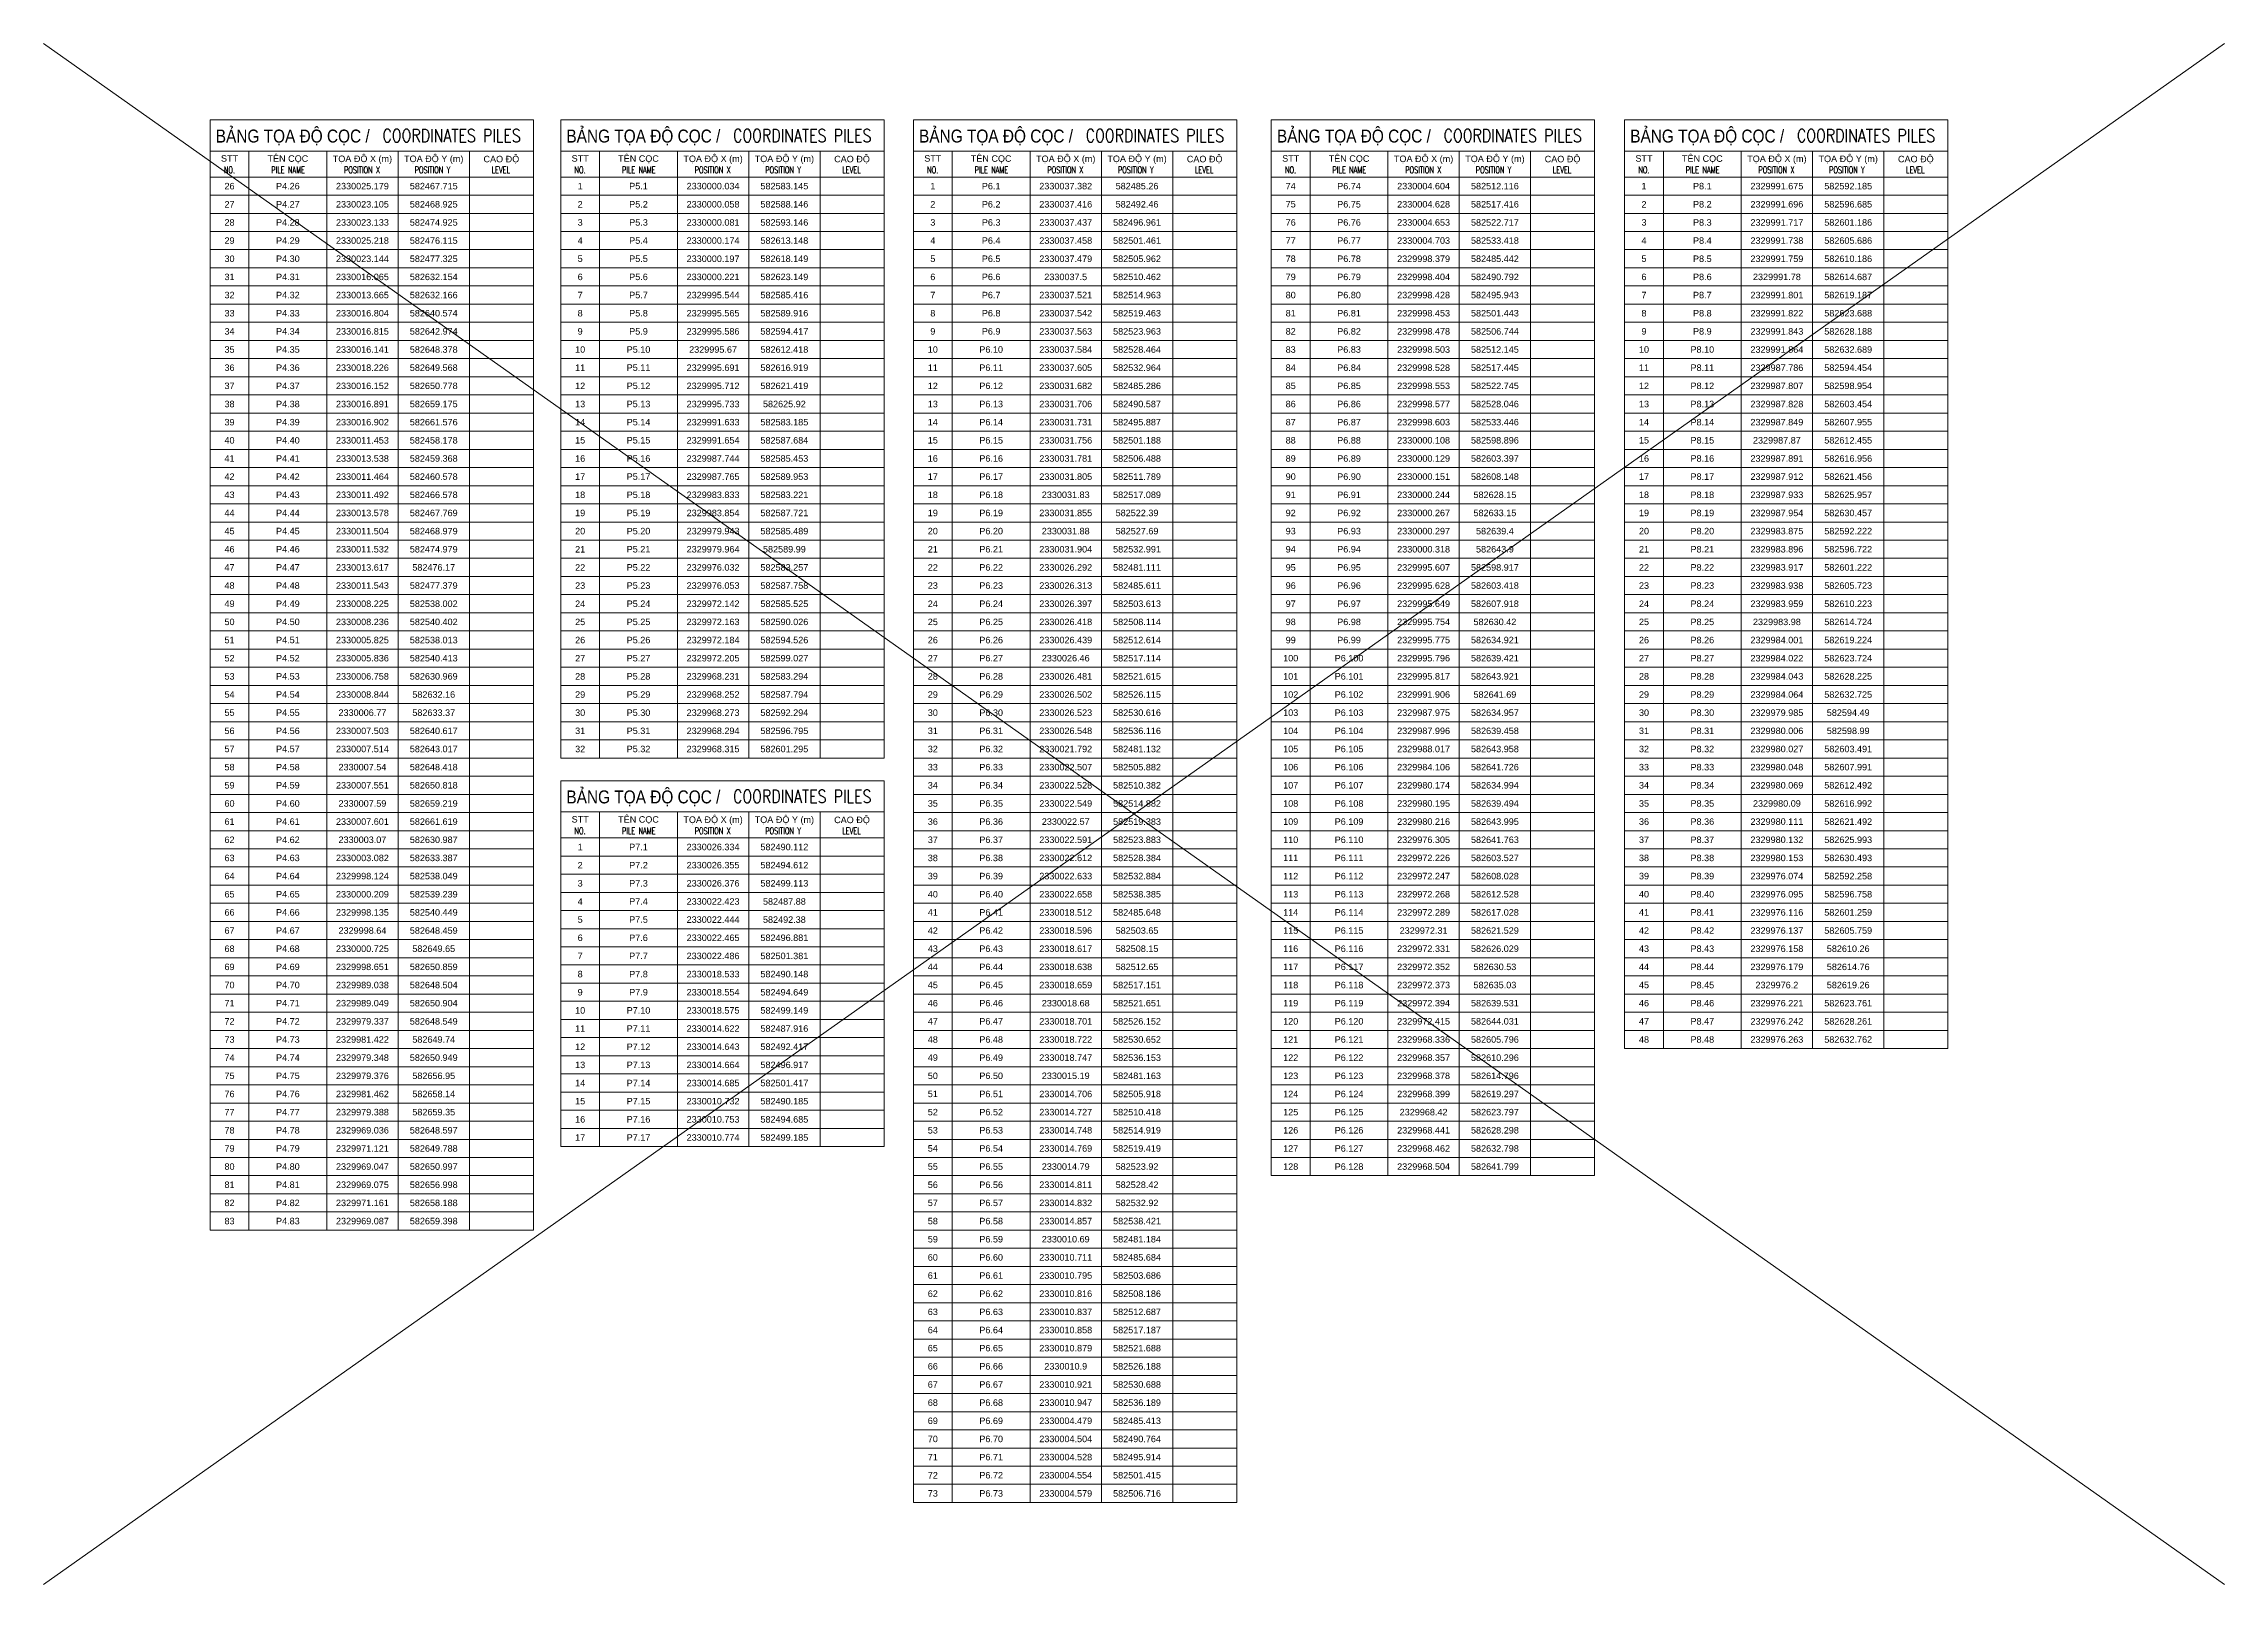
# Model space of a CAD drawing. Header units: millimetres. Extents: x -270655 to 676466, y -1281 to 105022.
# Drawn here: x 400622 to 484722, y 45622 to 105022 of the extents above; entities that cross this region are included whole.
import ezdxf
from ezdxf.enums import TextEntityAlignment as Align

# ---------------------------------------------------------------- set-up
doc = ezdxf.new("R2010")
doc.units = ezdxf.units.MM
doc.layers.get('Defpoints').update_dxf_attribs({"color": 151, "lineweight": 9})
for name, color, linetype, lineweight in [('DTC-KY HIEU', 3, 'Continuous', 20), ('DTC-TEXT2.5', 1, 'Continuous', 20), ('DTC-TEXT5.0', 1, 'Continuous', 20), ('Text E', 8, 'Continuous', 13)]:
    doc.layers.add(name, color=color, linetype=linetype, lineweight=lineweight)
doc.layers.add('IDEA_Text', color=8, linetype='Continuous')
doc.styles.add('arial-3', font='romans.shx', dxfattribs={"width": 0.7})
doc.styles.add('DTC-250', font='arial.ttf', dxfattribs={"width": 0.8})
doc.styles.add('DTC-500', font='arial.ttf', dxfattribs={"width": 0.8})

msp = doc.modelspace()

# ---------------------------------------------------------------- texts
at = {"layer": 'DTC-TEXT2.5', "style": 'DTC-250'}
for s, p in [('STT', (407791.6, 100596.5)), ('TÊN CỌC', (410041.6, 100596.5)), ('TỌA ĐỘ X (m)', (412916.6, 100578.7)), ('TỌA ĐỘ Y (m)', (415666.6, 100578.7)), ('CAO ĐỘ', (418275.4, 100578.7)), ('STT', (421313.9, 100596.5)), ('TÊN CỌC', (423563.9, 100596.5)), ('TỌA ĐỘ X (m)', (426438.9, 100578.7)), ('TỌA ĐỘ Y (m)', (429188.9, 100578.7)), ('CAO ĐỘ', (431797.7, 100578.7)), ('STT', (434913.8, 100596.5)), ('TÊN CỌC', (437163.8, 100596.5)), ('TỌA ĐỘ X (m)', (440038.8, 100578.7)), ('TỌA ĐỘ Y (m)', (442788.8, 100578.7)), ('CAO ĐỘ', (445397.6, 100578.7)), ('STT', (448715.2, 100596.5)), ('TÊN CỌC', (450965.2, 100596.5)), ('TỌA ĐỘ X (m)', (453840.2, 100578.7)), ('TỌA ĐỘ Y (m)', (456590.2, 100578.7)), ('CAO ĐỘ', (459199, 100578.7)), ('STT', (462339.5, 100596.5)), ('TÊN CỌC', (464589.5, 100596.5)), ('TỌA ĐỘ X (m)', (467464.5, 100578.7)), ('TỌA ĐỘ Y (m)', (470214.5, 100578.7)), ('CAO ĐỘ', (472823.4, 100578.7)), ('26', (407791.6, 99528.7)), ('P4.26', (410041.6, 99528.7)), ('2330025.179', (412916.6, 99528.7)), ('582467.715', (415666.6, 99528.7)), ('1', (421313.9, 99528.7)), ('P5.1', (423563.9, 99528.7)), ('2330000.034', (426438.9, 99528.7)), ('582583.145', (429188.9, 99528.7)), ('1', (434913.8, 99528.7)), ('P6.1', (437163.8, 99528.7)), ('2330037.382', (440038.8, 99528.7)), ('582485.26', (442788.8, 99528.7)), ('74', (448715.2, 99528.7)), ('P6.74', (450965.2, 99528.7)), ('2330004.604', (453840.2, 99528.7)), ('582512.116', (456590.2, 99528.7)), ('1', (462339.5, 99528.7)), ('P8.1', (464589.5, 99528.7)), ('2329991.675', (467464.5, 99528.7)), ('582592.185', (470214.5, 99528.7)), ('27', (407791.6, 98828.7)), ('P4.27', (410041.6, 98828.7)), ('2330023.105', (412916.6, 98828.7)), ('582468.925', (415666.6, 98828.7)), ('2', (421313.9, 98828.7)), ('P5.2', (423563.9, 98828.7)), ('2330000.058', (426438.9, 98828.7)), ('582588.146', (429188.9, 98828.7)), ('2', (434913.8, 98828.7)), ('P6.2', (437163.8, 98828.7)), ('2330037.416', (440038.8, 98828.7)), ('582492.46', (442788.8, 98828.7)), ('75', (448715.2, 98828.7)), ('P6.75', (450965.2, 98828.7)), ('2330004.628', (453840.2, 98828.7)), ('582517.416', (456590.2, 98828.7)), ('2', (462339.5, 98828.7)), ('P8.2', (464589.5, 98828.7)), ('2329991.696', (467464.5, 98828.7)), ('582596.685', (470214.5, 98828.7)), ('28', (407791.6, 98128.7)), ('29', (407791.6, 97428.7)), ('P4.28', (410041.6, 98128.7)), ('P4.29', (410041.6, 97428.7)), ('2330023.133', (412916.6, 98128.7)), ('2330025.218', (412916.6, 97428.7)), ('582474.925', (415666.6, 98128.7)), ('582476.115', (415666.6, 97428.7)), ('3', (421313.9, 98128.7)), ('P5.3', (423563.9, 98128.7)), ('2330000.081', (426438.9, 98128.7)), ('2330000.174', (426438.9, 97428.7)), ('582593.146', (429188.9, 98128.7)), ('582613.148', (429188.9, 97428.7)), ('3', (434913.8, 98128.7)), ('P6.3', (437163.8, 98128.7)), ('P6.4', (437163.8, 97428.7)), ('2330037.437', (440038.8, 98128.7)), ('2330037.458', (440038.8, 97428.7)), ('582496.961', (442788.8, 98128.7)), ('582501.461', (442788.8, 97428.7)), ('76', (448715.2, 98128.7)), ('P6.76', (450965.2, 98128.7)), ('P6.77', (450965.2, 97428.7)), ('2330004.653', (453840.2, 98128.7)), ('2330004.703', (453840.2, 97428.7)), ('582522.717', (456590.2, 98128.7)), ('582533.418', (456590.2, 97428.7)), ('3', (462339.5, 98128.7)), ('P8.3', (464589.5, 98128.7)), ('P8.4', (464589.5, 97428.7)), ('2329991.717', (467464.5, 98128.7)), ('2329991.738', (467464.5, 97428.7)), ('582601.186', (470214.5, 98128.7)), ('582605.686', (470214.5, 97428.7)), ('30', (407791.6, 96728.7)), ('P4.30', (410041.6, 96728.7)), ('2330023.144', (412916.6, 96728.7)), ('582477.325', (415666.6, 96728.7)), ('4', (421313.9, 97428.7)), ('5', (421313.9, 96728.7)), ('P5.4', (423563.9, 97428.7)), ('P5.5', (423563.9, 96728.7)), ('2330000.197', (426438.9, 96728.7)), ('582618.149', (429188.9, 96728.7)), ('4', (434913.8, 97428.7)), ('5', (434913.8, 96728.7)), ('P6.5', (437163.8, 96728.7)), ('2330037.479', (440038.8, 96728.7)), ('582505.962', (442788.8, 96728.7)), ('77', (448715.2, 97428.7)), ('78', (448715.2, 96728.7)), ('P6.78', (450965.2, 96728.7)), ('2329998.379', (453840.2, 96728.7)), ('582485.442', (456590.2, 96728.7)), ('4', (462339.5, 97428.7)), ('5', (462339.5, 96728.7)), ('P8.5', (464589.5, 96728.7)), ('2329991.759', (467464.5, 96728.7)), ('582610.186', (470214.5, 96728.7)), ('31', (407791.6, 96028.7)), ('P4.31', (410041.6, 96028.7)), ('2330016.065', (412916.6, 96028.7)), ('582632.154', (415666.6, 96028.7)), ('6', (421313.9, 96028.7)), ('P5.6', (423563.9, 96028.7)), ('2330000.221', (426438.9, 96028.7)), ('582623.149', (429188.9, 96028.7)), ('6', (434913.8, 96028.7)), ('P6.6', (437163.8, 96028.7)), ('2330037.5', (440038.8, 96028.7)), ('582510.462', (442788.8, 96028.7)), ('79', (448715.2, 96028.7)), ('P6.79', (450965.2, 96028.7)), ('2329998.404', (453840.2, 96028.7)), ('582490.792', (456590.2, 96028.7)), ('6', (462339.5, 96028.7)), ('P8.6', (464589.5, 96028.7)), ('2329991.78', (467464.5, 96028.7)), ('582614.687', (470214.5, 96028.7)), ('32', (407791.6, 95328.7)), ('P4.32', (410041.6, 95328.7)), ('2330013.665', (412916.6, 95328.7)), ('582632.166', (415666.6, 95328.7)), ('7', (421313.9, 95328.7)), ('P5.7', (423563.9, 95328.7)), ('2329995.544', (426438.9, 95328.7)), ('582585.416', (429188.9, 95328.7)), ('7', (434913.8, 95328.7)), ('P6.7', (437163.8, 95328.7)), ('2330037.521', (440038.8, 95328.7)), ('582514.963', (442788.8, 95328.7)), ('80', (448715.2, 95328.7)), ('P6.80', (450965.2, 95328.7)), ('2329998.428', (453840.2, 95328.7)), ('582495.943', (456590.2, 95328.7)), ('7', (462339.5, 95328.7)), ('P8.7', (464589.5, 95328.7)), ('2329991.801', (467464.5, 95328.7)), ('582619.187', (470214.5, 95328.7)), ('33', (407791.6, 94628.7)), ('P4.33', (410041.6, 94628.7)), ('2330016.804', (412916.6, 94628.7)), ('582640.574', (415666.6, 94628.7)), ('8', (421313.9, 94628.7)), ('P5.8', (423563.9, 94628.7)), ('2329995.565', (426438.9, 94628.7)), ('582589.916', (429188.9, 94628.7)), ('8', (434913.8, 94628.7)), ('P6.8', (437163.8, 94628.7)), ('2330037.542', (440038.8, 94628.7)), ('582519.463', (442788.8, 94628.7)), ('81', (448715.2, 94628.7)), ('P6.81', (450965.2, 94628.7)), ('2329998.453', (453840.2, 94628.7)), ('582501.443', (456590.2, 94628.7)), ('8', (462339.5, 94628.7)), ('P8.8', (464589.5, 94628.7)), ('2329991.822', (467464.5, 94628.7)), ('582623.688', (470214.5, 94628.7)), ('34', (407791.6, 93928.7)), ('35', (407791.6, 93228.7)), ('P4.34', (410041.6, 93928.7)), ('P4.35', (410041.6, 93228.7)), ('2330016.815', (412916.6, 93928.7)), ('2330016.141', (412916.6, 93228.7)), ('582642.974', (415666.6, 93928.7)), ('582648.378', (415666.6, 93228.7)), ('10', (421313.9, 93228.7)), ('9', (421313.9, 93928.7)), ('P5.10', (423563.9, 93228.7)), ('P5.9', (423563.9, 93928.7)), ('2329995.586', (426438.9, 93928.7)), ('2329995.67', (426438.9, 93228.7)), ('582594.417', (429188.9, 93928.7)), ('582612.418', (429188.9, 93228.7)), ('10', (434913.8, 93228.7)), ('9', (434913.8, 93928.7)), ('P6.10', (437163.8, 93228.7)), ('P6.9', (437163.8, 93928.7)), ('2330037.563', (440038.8, 93928.7)), ('2330037.584', (440038.8, 93228.7)), ('582523.963', (442788.8, 93928.7)), ('582528.464', (442788.8, 93228.7)), ('82', (448715.2, 93928.7)), ('83', (448715.2, 93228.7)), ('P6.82', (450965.2, 93928.7)), ('P6.83', (450965.2, 93228.7)), ('2329998.478', (453840.2, 93928.7)), ('2329998.503', (453840.2, 93228.7)), ('582506.744', (456590.2, 93928.7)), ('582512.145', (456590.2, 93228.7)), ('10', (462339.5, 93228.7)), ('9', (462339.5, 93928.7)), ('P8.10', (464589.5, 93228.7)), ('P8.9', (464589.5, 93928.7)), ('2329991.843', (467464.5, 93928.7)), ('2329991.864', (467464.5, 93228.7)), ('582628.188', (470214.5, 93928.7)), ('582632.689', (470214.5, 93228.7)), ('36', (407791.6, 92528.7)), ('P4.36', (410041.6, 92528.7)), ('2330018.226', (412916.6, 92528.7)), ('582649.568', (415666.6, 92528.7)), ('11', (421313.9, 92528.7)), ('P5.11', (423563.9, 92528.7)), ('2329995.691', (426438.9, 92528.7)), ('582616.919', (429188.9, 92528.7)), ('11', (434913.8, 92528.7)), ('P6.11', (437163.8, 92528.7)), ('2330037.605', (440038.8, 92528.7)), ('582532.964', (442788.8, 92528.7)), ('84', (448715.2, 92528.7)), ('P6.84', (450965.2, 92528.7)), ('2329998.528', (453840.2, 92528.7)), ('582517.445', (456590.2, 92528.7)), ('11', (462339.5, 92528.7)), ('P8.11', (464589.5, 92528.7)), ('2329987.786', (467464.5, 92528.7)), ('582594.454', (470214.5, 92528.7)), ('37', (407791.6, 91828.7)), ('P4.37', (410041.6, 91828.7)), ('2330016.152', (412916.6, 91828.7)), ('582650.778', (415666.6, 91828.7)), ('12', (421313.9, 91828.7)), ('P5.12', (423563.9, 91828.7)), ('2329995.712', (426438.9, 91828.7)), ('582621.419', (429188.9, 91828.7)), ('12', (434913.8, 91828.7)), ('P6.12', (437163.8, 91828.7)), ('2330031.682', (440038.8, 91828.7)), ('582485.286', (442788.8, 91828.7)), ('85', (448715.2, 91828.7)), ('P6.85', (450965.2, 91828.7)), ('2329998.553', (453840.2, 91828.7)), ('582522.745', (456590.2, 91828.7)), ('12', (462339.5, 91828.7)), ('P8.12', (464589.5, 91828.7)), ('2329987.807', (467464.5, 91828.7)), ('582598.954', (470214.5, 91828.7)), ('38', (407791.6, 91128.7)), ('P4.38', (410041.6, 91128.7)), ('2330016.891', (412916.6, 91128.7)), ('582659.175', (415666.6, 91128.7)), ('13', (421313.9, 91128.7)), ('P5.13', (423563.9, 91128.7)), ('2329995.733', (426438.9, 91128.7)), ('582625.92', (429188.9, 91128.7)), ('13', (434913.8, 91128.7)), ('P6.13', (437163.8, 91128.7)), ('2330031.706', (440038.8, 91128.7)), ('582490.587', (442788.8, 91128.7)), ('86', (448715.2, 91128.7)), ('P6.86', (450965.2, 91128.7)), ('2329998.577', (453840.2, 91128.7)), ('582528.046', (456590.2, 91128.7)), ('13', (462339.5, 91128.7)), ('P8.13', (464589.5, 91128.7)), ('2329987.828', (467464.5, 91128.7)), ('582603.454', (470214.5, 91128.7)), ('39', (407791.6, 90428.7)), ('P4.39', (410041.6, 90428.7)), ('2330016.902', (412916.6, 90428.7)), ('582661.576', (415666.6, 90428.7)), ('14', (421313.9, 90428.7)), ('P5.14', (423563.9, 90428.7)), ('2329991.633', (426438.9, 90428.7)), ('582583.185', (429188.9, 90428.7)), ('14', (434913.8, 90428.7)), ('P6.14', (437163.8, 90428.7)), ('2330031.731', (440038.8, 90428.7)), ('582495.887', (442788.8, 90428.7)), ('87', (448715.2, 90428.7)), ('P6.87', (450965.2, 90428.7)), ('2329998.603', (453840.2, 90428.7)), ('582533.446', (456590.2, 90428.7)), ('14', (462339.5, 90428.7)), ('P8.14', (464589.5, 90428.7)), ('2329987.849', (467464.5, 90428.7)), ('582607.955', (470214.5, 90428.7)), ('40', (407791.6, 89728.7)), ('41', (407791.6, 89028.7)), ('P4.40', (410041.6, 89728.7)), ('P4.41', (410041.6, 89028.7)), ('2330011.453', (412916.6, 89728.7)), ('2330013.538', (412916.6, 89028.7)), ('582458.178', (415666.6, 89728.7)), ('582459.368', (415666.6, 89028.7)), ('15', (421313.9, 89728.7)), ('16', (421313.9, 89028.7)), ('P5.15', (423563.9, 89728.7)), ('P5.16', (423563.9, 89028.7)), ('2329991.654', (426438.9, 89728.7)), ('2329987.744', (426438.9, 89028.7)), ('582587.684', (429188.9, 89728.7)), ('582585.453', (429188.9, 89028.7)), ('15', (434913.8, 89728.7)), ('16', (434913.8, 89028.7)), ('P6.15', (437163.8, 89728.7)), ('P6.16', (437163.8, 89028.7)), ('2330031.756', (440038.8, 89728.7)), ('2330031.781', (440038.8, 89028.7)), ('582501.188', (442788.8, 89728.7)), ('582506.488', (442788.8, 89028.7)), ('88', (448715.2, 89728.7)), ('89', (448715.2, 89028.7)), ('P6.88', (450965.2, 89728.7)), ('P6.89', (450965.2, 89028.7)), ('2330000.108', (453840.2, 89728.7)), ('2330000.129', (453840.2, 89028.7)), ('582598.896', (456590.2, 89728.7)), ('582603.397', (456590.2, 89028.7)), ('15', (462339.5, 89728.7)), ('16', (462339.5, 89028.7)), ('P8.15', (464589.5, 89728.7)), ('P8.16', (464589.5, 89028.7)), ('2329987.891', (467464.5, 89028.7)), ('2329987.87', (467464.5, 89728.7)), ('582612.455', (470214.5, 89728.7)), ('582616.956', (470214.5, 89028.7)), ('42', (407791.6, 88328.7)), ('P4.42', (410041.6, 88328.7)), ('2330011.464', (412916.6, 88328.7)), ('582460.578', (415666.6, 88328.7)), ('17', (421313.9, 88328.7)), ('P5.17', (423563.9, 88328.7)), ('2329987.765', (426438.9, 88328.7)), ('582589.953', (429188.9, 88328.7)), ('17', (434913.8, 88328.7)), ('P6.17', (437163.8, 88328.7)), ('2330031.805', (440038.8, 88328.7)), ('582511.789', (442788.8, 88328.7)), ('90', (448715.2, 88328.7)), ('P6.90', (450965.2, 88328.7)), ('2330000.151', (453840.2, 88328.7)), ('582608.148', (456590.2, 88328.7)), ('17', (462339.5, 88328.7)), ('P8.17', (464589.5, 88328.7)), ('2329987.912', (467464.5, 88328.7)), ('582621.456', (470214.5, 88328.7)), ('43', (407791.6, 87628.7)), ('P4.43', (410041.6, 87628.7)), ('2330011.492', (412916.6, 87628.7)), ('582466.578', (415666.6, 87628.7)), ('18', (421313.9, 87628.7)), ('P5.18', (423563.9, 87628.7)), ('2329983.833', (426438.9, 87628.7)), ('582583.221', (429188.9, 87628.7)), ('18', (434913.8, 87628.7)), ('P6.18', (437163.8, 87628.7)), ('2330031.83', (440038.8, 87628.7)), ('582517.089', (442788.8, 87628.7)), ('91', (448715.2, 87628.7)), ('P6.91', (450965.2, 87628.7)), ('2330000.244', (453840.2, 87628.7)), ('582628.15', (456590.2, 87628.7)), ('18', (462339.5, 87628.7)), ('P8.18', (464589.5, 87628.7)), ('2329987.933', (467464.5, 87628.7)), ('582625.957', (470214.5, 87628.7)), ('44', (407791.6, 86928.7)), ('P4.44', (410041.6, 86928.7)), ('2330013.578', (412916.6, 86928.7)), ('582467.769', (415666.6, 86928.7)), ('19', (421313.9, 86928.7)), ('P5.19', (423563.9, 86928.7)), ('2329983.854', (426438.9, 86928.7)), ('582587.721', (429188.9, 86928.7)), ('19', (434913.8, 86928.7)), ('P6.19', (437163.8, 86928.7)), ('2330031.855', (440038.8, 86928.7)), ('582522.39', (442788.8, 86928.7)), ('92', (448715.2, 86928.7)), ('P6.92', (450965.2, 86928.7)), ('2330000.267', (453840.2, 86928.7)), ('582633.15', (456590.2, 86928.7)), ('19', (462339.5, 86928.7)), ('P8.19', (464589.5, 86928.7)), ('2329987.954', (467464.5, 86928.7)), ('582630.457', (470214.5, 86928.7)), ('45', (407791.6, 86228.7)), ('P4.45', (410041.6, 86228.7)), ('2330011.504', (412916.6, 86228.7)), ('582468.979', (415666.6, 86228.7)), ('20', (421313.9, 86228.7)), ('P5.20', (423563.9, 86228.7)), ('2329979.943', (426438.9, 86228.7)), ('582585.489', (429188.9, 86228.7)), ('20', (434913.8, 86228.7)), ('P6.20', (437163.8, 86228.7)), ('2330031.88', (440038.8, 86228.7)), ('582527.69', (442788.8, 86228.7)), ('93', (448715.2, 86228.7)), ('P6.93', (450965.2, 86228.7)), ('2330000.297', (453840.2, 86228.7)), ('582639.4', (456590.2, 86228.7)), ('20', (462339.5, 86228.7)), ('P8.20', (464589.5, 86228.7)), ('2329983.875', (467464.5, 86228.7)), ('582592.222', (470214.5, 86228.7)), ('46', (407791.6, 85528.7)), ('47', (407791.6, 84828.7)), ('P4.46', (410041.6, 85528.7)), ('P4.47', (410041.6, 84828.7)), ('2330011.532', (412916.6, 85528.7)), ('2330013.617', (412916.6, 84828.7)), ('582474.979', (415666.6, 85528.7)), ('582476.17', (415666.6, 84828.7)), ('21', (421313.9, 85528.7)), ('22', (421313.9, 84828.7)), ('P5.21', (423563.9, 85528.7)), ('P5.22', (423563.9, 84828.7)), ('2329979.964', (426438.9, 85528.7)), ('2329976.032', (426438.9, 84828.7)), ('582583.257', (429188.9, 84828.7)), ('582589.99', (429188.9, 85528.7)), ('21', (434913.8, 85528.7)), ('22', (434913.8, 84828.7)), ('P6.21', (437163.8, 85528.7)), ('P6.22', (437163.8, 84828.7)), ('2330031.904', (440038.8, 85528.7)), ('2330026.292', (440038.8, 84828.7)), ('582532.991', (442788.8, 85528.7)), ('582481.111', (442788.8, 84828.7)), ('94', (448715.2, 85528.7)), ('95', (448715.2, 84828.7)), ('P6.94', (450965.2, 85528.7)), ('P6.95', (450965.2, 84828.7)), ('2330000.318', (453840.2, 85528.7)), ('2329995.607', (453840.2, 84828.7)), ('582598.917', (456590.2, 84828.7)), ('582643.9', (456590.2, 85528.7)), ('21', (462339.5, 85528.7)), ('22', (462339.5, 84828.7)), ('P8.21', (464589.5, 85528.7)), ('P8.22', (464589.5, 84828.7)), ('2329983.896', (467464.5, 85528.7)), ('2329983.917', (467464.5, 84828.7)), ('582596.722', (470214.5, 85528.7)), ('582601.222', (470214.5, 84828.7)), ('48', (407791.6, 84128.7)), ('P4.48', (410041.6, 84128.7)), ('2330011.543', (412916.6, 84128.7)), ('582477.379', (415666.6, 84128.7)), ('23', (421313.9, 84128.7)), ('P5.23', (423563.9, 84128.7)), ('2329976.053', (426438.9, 84128.7)), ('582587.758', (429188.9, 84128.7)), ('23', (434913.8, 84128.7)), ('P6.23', (437163.8, 84128.7)), ('2330026.313', (440038.8, 84128.7)), ('582485.611', (442788.8, 84128.7)), ('96', (448715.2, 84128.7)), ('P6.96', (450965.2, 84128.7)), ('2329995.628', (453840.2, 84128.7)), ('582603.418', (456590.2, 84128.7)), ('23', (462339.5, 84128.7)), ('P8.23', (464589.5, 84128.7)), ('2329983.938', (467464.5, 84128.7)), ('582605.723', (470214.5, 84128.7)), ('49', (407791.6, 83428.7)), ('P4.49', (410041.6, 83428.7)), ('2330008.225', (412916.6, 83428.7)), ('582538.002', (415666.6, 83428.7)), ('24', (421313.9, 83428.7)), ('P5.24', (423563.9, 83428.7)), ('2329972.142', (426438.9, 83428.7)), ('582585.525', (429188.9, 83428.7)), ('24', (434913.8, 83428.7)), ('P6.24', (437163.8, 83428.7)), ('2330026.397', (440038.8, 83428.7)), ('582503.613', (442788.8, 83428.7)), ('97', (448715.2, 83428.7)), ('P6.97', (450965.2, 83428.7)), ('2329995.649', (453840.2, 83428.7)), ('582607.918', (456590.2, 83428.7)), ('24', (462339.5, 83428.7)), ('P8.24', (464589.5, 83428.7)), ('2329983.959', (467464.5, 83428.7)), ('582610.223', (470214.5, 83428.7)), ('50', (407791.6, 82728.7)), ('P4.50', (410041.6, 82728.7)), ('2330008.236', (412916.6, 82728.7)), ('582540.402', (415666.6, 82728.7)), ('25', (421313.9, 82728.7)), ('P5.25', (423563.9, 82728.7)), ('2329972.163', (426438.9, 82728.7)), ('582590.026', (429188.9, 82728.7)), ('25', (434913.8, 82728.7)), ('P6.25', (437163.8, 82728.7)), ('2330026.418', (440038.8, 82728.7)), ('582508.114', (442788.8, 82728.7)), ('98', (448715.2, 82728.7)), ('P6.98', (450965.2, 82728.7)), ('2329995.754', (453840.2, 82728.7)), ('582630.42', (456590.2, 82728.7)), ('25', (462339.5, 82728.7)), ('P8.25', (464589.5, 82728.7)), ('2329983.98', (467464.5, 82728.7)), ('582614.724', (470214.5, 82728.7)), ('51', (407791.6, 82028.7)), ('P4.51', (410041.6, 82028.7)), ('2330005.825', (412916.6, 82028.7)), ('582538.013', (415666.6, 82028.7)), ('26', (421313.9, 82028.7)), ('P5.26', (423563.9, 82028.7)), ('2329972.184', (426438.9, 82028.7)), ('582594.526', (429188.9, 82028.7)), ('26', (434913.8, 82028.7)), ('P6.26', (437163.8, 82028.7)), ('2330026.439', (440038.8, 82028.7)), ('582512.614', (442788.8, 82028.7)), ('99', (448715.2, 82028.7)), ('P6.99', (450965.2, 82028.7)), ('2329995.775', (453840.2, 82028.7)), ('582634.921', (456590.2, 82028.7)), ('26', (462339.5, 82028.7)), ('P8.26', (464589.5, 82028.7)), ('2329984.001', (467464.5, 82028.7)), ('582619.224', (470214.5, 82028.7)), ('52', (407791.6, 81328.7)), ('53', (407791.6, 80628.7)), ('P4.52', (410041.6, 81328.7)), ('P4.53', (410041.6, 80628.7)), ('2330005.836', (412916.6, 81328.7)), ('2330006.758', (412916.6, 80628.7)), ('582540.413', (415666.6, 81328.7)), ('582630.969', (415666.6, 80628.7)), ('27', (421313.9, 81328.7)), ('28', (421313.9, 80628.7)), ('P5.27', (423563.9, 81328.7)), ('P5.28', (423563.9, 80628.7)), ('2329972.205', (426438.9, 81328.7)), ('2329968.231', (426438.9, 80628.7)), ('582599.027', (429188.9, 81328.7)), ('582583.294', (429188.9, 80628.7)), ('27', (434913.8, 81328.7)), ('28', (434913.8, 80628.7)), ('P6.27', (437163.8, 81328.7)), ('P6.28', (437163.8, 80628.7)), ('2330026.481', (440038.8, 80628.7)), ('2330026.46', (440038.8, 81328.7)), ('582517.114', (442788.8, 81328.7)), ('582521.615', (442788.8, 80628.7)), ('100', (448715.2, 81328.7)), ('101', (448715.2, 80628.7)), ('P6.100', (450965.2, 81328.7)), ('P6.101', (450965.2, 80628.7)), ('2329995.796', (453840.2, 81328.7)), ('2329995.817', (453840.2, 80628.7)), ('582639.421', (456590.2, 81328.7)), ('582643.921', (456590.2, 80628.7)), ('27', (462339.5, 81328.7)), ('28', (462339.5, 80628.7)), ('P8.27', (464589.5, 81328.7)), ('P8.28', (464589.5, 80628.7)), ('2329984.022', (467464.5, 81328.7)), ('2329984.043', (467464.5, 80628.7)), ('582623.724', (470214.5, 81328.7)), ('582628.225', (470214.5, 80628.7)), ('54', (407791.6, 79928.7)), ('P4.54', (410041.6, 79928.7)), ('2330008.844', (412916.6, 79928.7)), ('582632.16', (415666.6, 79928.7)), ('29', (421313.9, 79928.7)), ('P5.29', (423563.9, 79928.7)), ('2329968.252', (426438.9, 79928.7)), ('582587.794', (429188.9, 79928.7)), ('29', (434913.8, 79928.7)), ('P6.29', (437163.8, 79928.7)), ('2330026.502', (440038.8, 79928.7)), ('582526.115', (442788.8, 79928.7)), ('102', (448715.2, 79928.7)), ('P6.102', (450965.2, 79928.7)), ('2329991.906', (453840.2, 79928.7)), ('582641.69', (456590.2, 79928.7)), ('29', (462339.5, 79928.7)), ('P8.29', (464589.5, 79928.7)), ('2329984.064', (467464.5, 79928.7)), ('582632.725', (470214.5, 79928.7)), ('55', (407791.6, 79228.7)), ('P4.55', (410041.6, 79228.7)), ('2330006.77', (412916.6, 79228.7)), ('582633.37', (415666.6, 79228.7)), ('30', (421313.9, 79228.7)), ('P5.30', (423563.9, 79228.7)), ('2329968.273', (426438.9, 79228.7)), ('582592.294', (429188.9, 79228.7)), ('30', (434913.8, 79228.7)), ('P6.30', (437163.8, 79228.7)), ('2330026.523', (440038.8, 79228.7)), ('582530.616', (442788.8, 79228.7)), ('103', (448715.2, 79228.7)), ('P6.103', (450965.2, 79228.7)), ('2329987.975', (453840.2, 79228.7)), ('582634.957', (456590.2, 79228.7)), ('30', (462339.5, 79228.7)), ('P8.30', (464589.5, 79228.7)), ('2329979.985', (467464.5, 79228.7)), ('582594.49', (470214.5, 79228.7)), ('56', (407791.6, 78528.7)), ('P4.56', (410041.6, 78528.7)), ('2330007.503', (412916.6, 78528.7)), ('582640.617', (415666.6, 78528.7)), ('31', (421313.9, 78528.7)), ('P5.31', (423563.9, 78528.7)), ('2329968.294', (426438.9, 78528.7)), ('582596.795', (429188.9, 78528.7)), ('31', (434913.8, 78528.7)), ('P6.31', (437163.8, 78528.7)), ('2330026.548', (440038.8, 78528.7)), ('582536.116', (442788.8, 78528.7)), ('104', (448715.2, 78528.7)), ('P6.104', (450965.2, 78528.7)), ('2329987.996', (453840.2, 78528.7)), ('582639.458', (456590.2, 78528.7)), ('31', (462339.5, 78528.7)), ('P8.31', (464589.5, 78528.7)), ('2329980.006', (467464.5, 78528.7)), ('582598.99', (470214.5, 78528.7)), ('57', (407791.6, 77828.7)), ('P4.57', (410041.6, 77828.7)), ('2330007.514', (412916.6, 77828.7)), ('582643.017', (415666.6, 77828.7)), ('32', (421313.9, 77828.7)), ('P5.32', (423563.9, 77828.7)), ('2329968.315', (426438.9, 77828.7)), ('582601.295', (429188.9, 77828.7)), ('32', (434913.8, 77828.7)), ('P6.32', (437163.8, 77828.7)), ('2330021.792', (440038.8, 77828.7)), ('582481.132', (442788.8, 77828.7)), ('105', (448715.2, 77828.7)), ('P6.105', (450965.2, 77828.7)), ('2329988.017', (453840.2, 77828.7)), ('582643.958', (456590.2, 77828.7)), ('32', (462339.5, 77828.7)), ('P8.32', (464589.5, 77828.7)), ('2329980.027', (467464.5, 77828.7)), ('582603.491', (470214.5, 77828.7)), ('58', (407791.6, 77128.7)), ('59', (407791.6, 76428.7)), ('P4.58', (410041.6, 77128.7)), ('P4.59', (410041.6, 76428.7)), ('2330007.551', (412916.6, 76428.7)), ('2330007.54', (412916.6, 77128.7)), ('582648.418', (415666.6, 77128.7)), ('582650.818', (415666.6, 76428.7)), ('33', (434913.8, 77128.7)), ('34', (434913.8, 76428.7)), ('P6.33', (437163.8, 77128.7)), ('P6.34', (437163.8, 76428.7)), ('2330022.507', (440038.8, 77128.7)), ('2330022.528', (440038.8, 76428.7)), ('582505.882', (442788.8, 77128.7)), ('582510.382', (442788.8, 76428.7)), ('106', (448715.2, 77128.7)), ('107', (448715.2, 76428.7)), ('P6.106', (450965.2, 77128.7)), ('P6.107', (450965.2, 76428.7)), ('2329984.106', (453840.2, 77128.7)), ('2329980.174', (453840.2, 76428.7)), ('582641.726', (456590.2, 77128.7)), ('582634.994', (456590.2, 76428.7)), ('33', (462339.5, 77128.7)), ('34', (462339.5, 76428.7)), ('P8.33', (464589.5, 77128.7)), ('P8.34', (464589.5, 76428.7)), ('2329980.048', (467464.5, 77128.7)), ('2329980.069', (467464.5, 76428.7)), ('582607.991', (470214.5, 77128.7)), ('582612.492', (470214.5, 76428.7)), ('60', (407791.6, 75728.7)), ('P4.60', (410041.6, 75728.7)), ('2330007.59', (412916.6, 75728.7)), ('582659.219', (415666.6, 75728.7)), ('35', (434913.8, 75728.7)), ('P6.35', (437163.8, 75728.7)), ('2330022.549', (440038.8, 75728.7)), ('582514.882', (442788.8, 75728.7)), ('108', (448715.2, 75728.7)), ('P6.108', (450965.2, 75728.7)), ('2329980.195', (453840.2, 75728.7)), ('582639.494', (456590.2, 75728.7)), ('35', (462339.5, 75728.7)), ('P8.35', (464589.5, 75728.7)), ('2329980.09', (467464.5, 75728.7)), ('582616.992', (470214.5, 75728.7)), ('61', (407791.6, 75028.7)), ('P4.61', (410041.6, 75028.7)), ('2330007.601', (412916.6, 75028.7)), ('582661.619', (415666.6, 75028.7)), ('STT', (421313.9, 75118.1)), ('TÊN CỌC', (423563.9, 75118.1)), ('TỌA ĐỘ X (m)', (426438.9, 75100.3)), ('TỌA ĐỘ Y (m)', (429188.9, 75100.3)), ('CAO ĐỘ', (431797.7, 75100.3)), ('36', (434913.8, 75028.7)), ('P6.36', (437163.8, 75028.7)), ('2330022.57', (440038.8, 75028.7)), ('582519.383', (442788.8, 75028.7)), ('109', (448715.2, 75028.7)), ('P6.109', (450965.2, 75028.7)), ('2329980.216', (453840.2, 75028.7)), ('582643.995', (456590.2, 75028.7)), ('36', (462339.5, 75028.7)), ('P8.36', (464589.5, 75028.7)), ('2329980.111', (467464.5, 75028.7)), ('582621.492', (470214.5, 75028.7)), ('62', (407791.6, 74328.7)), ('P4.62', (410041.6, 74328.7)), ('2330003.07', (412916.6, 74328.7)), ('582630.987', (415666.6, 74328.7)), ('1', (421313.9, 74050.3)), ('P7.1', (423563.9, 74050.3)), ('2330026.334', (426438.9, 74050.3)), ('582490.112', (429188.9, 74050.3)), ('37', (434913.8, 74328.7)), ('P6.37', (437163.8, 74328.7)), ('2330022.591', (440038.8, 74328.7)), ('582523.883', (442788.8, 74328.7)), ('110', (448715.2, 74328.7)), ('P6.110', (450965.2, 74328.7)), ('2329976.305', (453840.2, 74328.7)), ('582641.763', (456590.2, 74328.7)), ('37', (462339.5, 74328.7)), ('P8.37', (464589.5, 74328.7)), ('2329980.132', (467464.5, 74328.7)), ('582625.993', (470214.5, 74328.7)), ('63', (407791.6, 73628.7)), ('P4.63', (410041.6, 73628.7)), ('2330003.082', (412916.6, 73628.7)), ('582633.387', (415666.6, 73628.7)), ('2', (421313.9, 73350.3)), ('P7.2', (423563.9, 73350.3)), ('2330026.355', (426438.9, 73350.3)), ('582494.612', (429188.9, 73350.3)), ('38', (434913.8, 73628.7)), ('P6.38', (437163.8, 73628.7)), ('2330022.612', (440038.8, 73628.7)), ('582528.384', (442788.8, 73628.7)), ('111', (448715.2, 73628.7)), ('P6.111', (450965.2, 73628.7)), ('2329972.226', (453840.2, 73628.7)), ('582603.527', (456590.2, 73628.7)), ('38', (462339.5, 73628.7)), ('P8.38', (464589.5, 73628.7)), ('2329980.153', (467464.5, 73628.7)), ('582630.493', (470214.5, 73628.7)), ('64', (407791.6, 72928.7)), ('65', (407791.6, 72228.7)), ('P4.64', (410041.6, 72928.7)), ('P4.65', (410041.6, 72228.7)), ('2329998.124', (412916.6, 72928.7)), ('2330000.209', (412916.6, 72228.7)), ('582538.049', (415666.6, 72928.7)), ('582539.239', (415666.6, 72228.7)), ('3', (421313.9, 72650.3)), ('P7.3', (423563.9, 72650.3)), ('2330026.376', (426438.9, 72650.3)), ('582499.113', (429188.9, 72650.3)), ('40', (434913.8, 72228.7)), ('39', (434913.8, 72928.7)), ('P6.39', (437163.8, 72928.7)), ('P6.40', (437163.8, 72228.7)), ('2330022.633', (440038.8, 72928.7)), ('2330022.658', (440038.8, 72228.7)), ('582532.884', (442788.8, 72928.7)), ('582538.385', (442788.8, 72228.7)), ('112', (448715.2, 72928.7)), ('113', (448715.2, 72228.7)), ('P6.112', (450965.2, 72928.7)), ('P6.113', (450965.2, 72228.7)), ('2329972.247', (453840.2, 72928.7)), ('2329972.268', (453840.2, 72228.7)), ('582608.028', (456590.2, 72928.7)), ('582612.528', (456590.2, 72228.7)), ('40', (462339.5, 72228.7)), ('39', (462339.5, 72928.7)), ('P8.39', (464589.5, 72928.7)), ('P8.40', (464589.5, 72228.7)), ('2329976.074', (467464.5, 72928.7)), ('2329976.095', (467464.5, 72228.7)), ('582592.258', (470214.5, 72928.7)), ('582596.758', (470214.5, 72228.7)), ('66', (407791.6, 71528.7)), ('P4.66', (410041.6, 71528.7)), ('2329998.135', (412916.6, 71528.7)), ('582540.449', (415666.6, 71528.7)), ('4', (421313.9, 71950.3)), ('P7.4', (423563.9, 71950.3)), ('2330022.423', (426438.9, 71950.3)), ('582487.88', (429188.9, 71950.3)), ('41', (434913.8, 71528.7)), ('P6.41', (437163.8, 71528.7)), ('2330018.512', (440038.8, 71528.7)), ('582485.648', (442788.8, 71528.7)), ('114', (448715.2, 71528.7)), ('P6.114', (450965.2, 71528.7)), ('2329972.289', (453840.2, 71528.7)), ('582617.028', (456590.2, 71528.7)), ('41', (462339.5, 71528.7)), ('P8.41', (464589.5, 71528.7)), ('2329976.116', (467464.5, 71528.7)), ('582601.259', (470214.5, 71528.7)), ('67', (407791.6, 70828.7)), ('P4.67', (410041.6, 70828.7)), ('2329998.64', (412916.6, 70828.7)), ('582648.459', (415666.6, 70828.7)), ('5', (421313.9, 71250.3)), ('6', (421313.9, 70550.3)), ('P7.5', (423563.9, 71250.3)), ('P7.6', (423563.9, 70550.3)), ('2330022.444', (426438.9, 71250.3)), ('2330022.465', (426438.9, 70550.3)), ('582496.881', (429188.9, 70550.3)), ('582492.38', (429188.9, 71250.3)), ('42', (434913.8, 70828.7)), ('P6.42', (437163.8, 70828.7)), ('2330018.596', (440038.8, 70828.7)), ('582503.65', (442788.8, 70828.7)), ('115', (448715.2, 70828.7)), ('P6.115', (450965.2, 70828.7)), ('2329972.31', (453840.2, 70828.7)), ('582621.529', (456590.2, 70828.7)), ('42', (462339.5, 70828.7)), ('P8.42', (464589.5, 70828.7)), ('2329976.137', (467464.5, 70828.7)), ('582605.759', (470214.5, 70828.7)), ('68', (407791.6, 70128.7)), ('P4.68', (410041.6, 70128.7)), ('2330000.725', (412916.6, 70128.7)), ('582649.65', (415666.6, 70128.7)), ('7', (421313.9, 69850.3)), ('P7.7', (423563.9, 69850.3)), ('2330022.486', (426438.9, 69850.3)), ('582501.381', (429188.9, 69850.3)), ('43', (434913.8, 70128.7)), ('P6.43', (437163.8, 70128.7)), ('2330018.617', (440038.8, 70128.7)), ('582508.15', (442788.8, 70128.7)), ('116', (448715.2, 70128.7)), ('P6.116', (450965.2, 70128.7)), ('2329972.331', (453840.2, 70128.7)), ('582626.029', (456590.2, 70128.7)), ('43', (462339.5, 70128.7)), ('P8.43', (464589.5, 70128.7)), ('2329976.158', (467464.5, 70128.7)), ('582610.26', (470214.5, 70128.7)), ('69', (407791.6, 69428.7)), ('P4.69', (410041.6, 69428.7)), ('2329998.651', (412916.6, 69428.7)), ('582650.859', (415666.6, 69428.7)), ('8', (421313.9, 69150.3)), ('P7.8', (423563.9, 69150.3)), ('2330018.533', (426438.9, 69150.3)), ('582490.148', (429188.9, 69150.3)), ('44', (434913.8, 69428.7)), ('P6.44', (437163.8, 69428.7)), ('2330018.638', (440038.8, 69428.7)), ('582512.65', (442788.8, 69428.7)), ('117', (448715.2, 69428.7)), ('P6.117', (450965.2, 69428.7)), ('2329972.352', (453840.2, 69428.7)), ('582630.53', (456590.2, 69428.7)), ('44', (462339.5, 69428.7)), ('P8.44', (464589.5, 69428.7)), ('2329976.179', (467464.5, 69428.7)), ('582614.76', (470214.5, 69428.7)), ('70', (407791.6, 68728.7)), ('71', (407791.6, 68028.7)), ('P4.70', (410041.6, 68728.7)), ('P4.71', (410041.6, 68028.7)), ('2329989.038', (412916.6, 68728.7)), ('2329989.049', (412916.6, 68028.7)), ('582648.504', (415666.6, 68728.7)), ('582650.904', (415666.6, 68028.7)), ('9', (421313.9, 68450.3)), ('P7.9', (423563.9, 68450.3)), ('2330018.554', (426438.9, 68450.3)), ('582494.649', (429188.9, 68450.3)), ('45', (434913.8, 68728.7)), ('46', (434913.8, 68028.7)), ('P6.45', (437163.8, 68728.7)), ('P6.46', (437163.8, 68028.7)), ('2330018.659', (440038.8, 68728.7)), ('2330018.68', (440038.8, 68028.7)), ('582517.151', (442788.8, 68728.7)), ('582521.651', (442788.8, 68028.7)), ('118', (448715.2, 68728.7)), ('119', (448715.2, 68028.7)), ('P6.118', (450965.2, 68728.7)), ('P6.119', (450965.2, 68028.7)), ('2329972.373', (453840.2, 68728.7)), ('2329972.394', (453840.2, 68028.7)), ('582639.531', (456590.2, 68028.7)), ('582635.03', (456590.2, 68728.7)), ('45', (462339.5, 68728.7)), ('46', (462339.5, 68028.7)), ('P8.45', (464589.5, 68728.7)), ('P8.46', (464589.5, 68028.7)), ('2329976.221', (467464.5, 68028.7)), ('2329976.2', (467464.5, 68728.7)), ('582623.761', (470214.5, 68028.7)), ('582619.26', (470214.5, 68728.7)), ('72', (407791.6, 67328.7)), ('P4.72', (410041.6, 67328.7)), ('2329979.337', (412916.6, 67328.7)), ('582648.549', (415666.6, 67328.7)), ('10', (421313.9, 67750.3)), ('P7.10', (423563.9, 67750.3)), ('2330018.575', (426438.9, 67750.3)), ('582499.149', (429188.9, 67750.3)), ('47', (434913.8, 67328.7)), ('P6.47', (437163.8, 67328.7)), ('2330018.701', (440038.8, 67328.7)), ('582526.152', (442788.8, 67328.7)), ('120', (448715.2, 67328.7)), ('P6.120', (450965.2, 67328.7)), ('2329972.415', (453840.2, 67328.7)), ('582644.031', (456590.2, 67328.7)), ('47', (462339.5, 67328.7)), ('P8.47', (464589.5, 67328.7)), ('2329976.242', (467464.5, 67328.7)), ('582628.261', (470214.5, 67328.7)), ('73', (407791.6, 66628.7)), ('P4.73', (410041.6, 66628.7)), ('2329981.422', (412916.6, 66628.7)), ('582649.74', (415666.6, 66628.7)), ('11', (421313.9, 67050.3)), ('12', (421313.9, 66350.3)), ('P7.11', (423563.9, 67050.3)), ('P7.12', (423563.9, 66350.3)), ('2330014.622', (426438.9, 67050.3)), ('2330014.643', (426438.9, 66350.3)), ('582487.916', (429188.9, 67050.3)), ('582492.417', (429188.9, 66350.3)), ('48', (434913.8, 66628.7)), ('P6.48', (437163.8, 66628.7)), ('2330018.722', (440038.8, 66628.7)), ('582530.652', (442788.8, 66628.7)), ('121', (448715.2, 66628.7)), ('P6.121', (450965.2, 66628.7)), ('2329968.336', (453840.2, 66628.7)), ('582605.796', (456590.2, 66628.7)), ('48', (462339.5, 66628.7)), ('P8.48', (464589.5, 66628.7)), ('2329976.263', (467464.5, 66628.7)), ('582632.762', (470214.5, 66628.7)), ('74', (407791.6, 65928.7)), ('P4.74', (410041.6, 65928.7)), ('2329979.348', (412916.6, 65928.7)), ('582650.949', (415666.6, 65928.7)), ('13', (421313.9, 65650.3)), ('P7.13', (423563.9, 65650.3)), ('2330014.664', (426438.9, 65650.3)), ('582496.917', (429188.9, 65650.3)), ('49', (434913.8, 65928.7)), ('P6.49', (437163.8, 65928.7)), ('2330018.747', (440038.8, 65928.7)), ('582536.153', (442788.8, 65928.7)), ('122', (448715.2, 65928.7)), ('P6.122', (450965.2, 65928.7)), ('2329968.357', (453840.2, 65928.7)), ('582610.296', (456590.2, 65928.7)), ('75', (407791.6, 65228.7)), ('P4.75', (410041.6, 65228.7)), ('2329979.376', (412916.6, 65228.7)), ('582656.95', (415666.6, 65228.7)), ('14', (421313.9, 64950.3)), ('P7.14', (423563.9, 64950.3)), ('2330014.685', (426438.9, 64950.3)), ('582501.417', (429188.9, 64950.3)), ('50', (434913.8, 65228.7)), ('P6.50', (437163.8, 65228.7)), ('2330015.19', (440038.8, 65228.7)), ('582481.163', (442788.8, 65228.7)), ('123', (448715.2, 65228.7)), ('P6.123', (450965.2, 65228.7)), ('2329968.378', (453840.2, 65228.7)), ('582614.796', (456590.2, 65228.7)), ('76', (407791.6, 64528.7)), ('77', (407791.6, 63828.7)), ('P4.76', (410041.6, 64528.7)), ('P4.77', (410041.6, 63828.7)), ('2329981.462', (412916.6, 64528.7)), ('2329979.388', (412916.6, 63828.7)), ('582658.14', (415666.6, 64528.7)), ('582659.35', (415666.6, 63828.7)), ('15', (421313.9, 64250.3)), ('P7.15', (423563.9, 64250.3)), ('2330010.732', (426438.9, 64250.3)), ('582490.185', (429188.9, 64250.3)), ('51', (434913.8, 64528.7)), ('52', (434913.8, 63828.7)), ('P6.51', (437163.8, 64528.7)), ('P6.52', (437163.8, 63828.7)), ('2330014.706', (440038.8, 64528.7)), ('2330014.727', (440038.8, 63828.7)), ('582505.918', (442788.8, 64528.7)), ('582510.418', (442788.8, 63828.7)), ('124', (448715.2, 64528.7)), ('125', (448715.2, 63828.7)), ('P6.124', (450965.2, 64528.7)), ('P6.125', (450965.2, 63828.7)), ('2329968.399', (453840.2, 64528.7)), ('2329968.42', (453840.2, 63828.7)), ('582619.297', (456590.2, 64528.7)), ('582623.797', (456590.2, 63828.7)), ('78', (407791.6, 63128.7)), ('P4.78', (410041.6, 63128.7)), ('2329969.036', (412916.6, 63128.7)), ('582648.597', (415666.6, 63128.7)), ('16', (421313.9, 63550.3)), ('P7.16', (423563.9, 63550.3)), ('2330010.753', (426438.9, 63550.3)), ('582494.685', (429188.9, 63550.3)), ('53', (434913.8, 63128.7)), ('P6.53', (437163.8, 63128.7)), ('2330014.748', (440038.8, 63128.7)), ('582514.919', (442788.8, 63128.7)), ('126', (448715.2, 63128.7)), ('P6.126', (450965.2, 63128.7)), ('2329968.441', (453840.2, 63128.7)), ('582628.298', (456590.2, 63128.7)), ('79', (407791.6, 62428.7)), ('P4.79', (410041.6, 62428.7)), ('2329971.121', (412916.6, 62428.7)), ('582649.788', (415666.6, 62428.7)), ('17', (421313.9, 62850.3)), ('P7.17', (423563.9, 62850.3)), ('2330010.774', (426438.9, 62850.3)), ('582499.185', (429188.9, 62850.3)), ('54', (434913.8, 62428.7)), ('P6.54', (437163.8, 62428.7)), ('2330014.769', (440038.8, 62428.7)), ('582519.419', (442788.8, 62428.7)), ('127', (448715.2, 62428.7)), ('P6.127', (450965.2, 62428.7)), ('2329968.462', (453840.2, 62428.7)), ('582632.798', (456590.2, 62428.7)), ('80', (407791.6, 61728.7)), ('P4.80', (410041.6, 61728.7)), ('2329969.047', (412916.6, 61728.7)), ('582650.997', (415666.6, 61728.7)), ('55', (434913.8, 61728.7)), ('P6.55', (437163.8, 61728.7)), ('2330014.79', (440038.8, 61728.7)), ('582523.92', (442788.8, 61728.7)), ('128', (448715.2, 61728.7)), ('P6.128', (450965.2, 61728.7)), ('2329968.504', (453840.2, 61728.7)), ('582641.799', (456590.2, 61728.7)), ('81', (407791.6, 61028.7)), ('P4.81', (410041.6, 61028.7)), ('2329969.075', (412916.6, 61028.7)), ('582656.998', (415666.6, 61028.7)), ('56', (434913.8, 61028.7)), ('P6.56', (437163.8, 61028.7)), ('2330014.811', (440038.8, 61028.7)), ('582528.42', (442788.8, 61028.7)), ('82', (407791.6, 60328.7)), ('83', (407791.6, 59628.7)), ('P4.82', (410041.6, 60328.7)), ('P4.83', (410041.6, 59628.7)), ('2329971.161', (412916.6, 60328.7)), ('2329969.087', (412916.6, 59628.7)), ('582658.188', (415666.6, 60328.7)), ('582659.398', (415666.6, 59628.7)), ('57', (434913.8, 60328.7)), ('58', (434913.8, 59628.7)), ('P6.57', (437163.8, 60328.7)), ('P6.58', (437163.8, 59628.7)), ('2330014.832', (440038.8, 60328.7)), ('2330014.857', (440038.8, 59628.7)), ('582538.421', (442788.8, 59628.7)), ('582532.92', (442788.8, 60328.7)), ('59', (434913.8, 58928.7)), ('P6.59', (437163.8, 58928.7)), ('2330010.69', (440038.8, 58928.7)), ('582481.184', (442788.8, 58928.7)), ('60', (434913.8, 58228.7)), ('P6.60', (437163.8, 58228.7)), ('2330010.711', (440038.8, 58228.7)), ('582485.684', (442788.8, 58228.7)), ('61', (434913.8, 57528.7)), ('P6.61', (437163.8, 57528.7)), ('2330010.795', (440038.8, 57528.7)), ('582503.686', (442788.8, 57528.7)), ('62', (434913.8, 56828.7)), ('P6.62', (437163.8, 56828.7)), ('2330010.816', (440038.8, 56828.7)), ('582508.186', (442788.8, 56828.7)), ('63', (434913.8, 56128.7)), ('64', (434913.8, 55428.7)), ('P6.63', (437163.8, 56128.7)), ('P6.64', (437163.8, 55428.7)), ('2330010.837', (440038.8, 56128.7)), ('2330010.858', (440038.8, 55428.7)), ('582512.687', (442788.8, 56128.7)), ('582517.187', (442788.8, 55428.7)), ('65', (434913.8, 54728.7)), ('P6.65', (437163.8, 54728.7)), ('2330010.879', (440038.8, 54728.7)), ('582521.688', (442788.8, 54728.7)), ('66', (434913.8, 54028.7)), ('P6.66', (437163.8, 54028.7)), ('2330010.9', (440038.8, 54028.7)), ('582526.188', (442788.8, 54028.7)), ('67', (434913.8, 53328.7)), ('P6.67', (437163.8, 53328.7)), ('2330010.921', (440038.8, 53328.7)), ('582530.688', (442788.8, 53328.7)), ('68', (434913.8, 52628.7)), ('P6.68', (437163.8, 52628.7)), ('2330010.947', (440038.8, 52628.7)), ('582536.189', (442788.8, 52628.7)), ('69', (434913.8, 51928.7)), ('70', (434913.8, 51228.7)), ('P6.69', (437163.8, 51928.7)), ('P6.70', (437163.8, 51228.7)), ('2330004.479', (440038.8, 51928.7)), ('2330004.504', (440038.8, 51228.7)), ('582485.413', (442788.8, 51928.7)), ('582490.764', (442788.8, 51228.7)), ('71', (434913.8, 50528.7)), ('P6.71', (437163.8, 50528.7)), ('2330004.528', (440038.8, 50528.7)), ('582495.914', (442788.8, 50528.7)), ('72', (434913.8, 49828.7)), ('P6.72', (437163.8, 49828.7)), ('2330004.554', (440038.8, 49828.7)), ('582501.415', (442788.8, 49828.7)), ('73', (434913.8, 49128.7)), ('P6.73', (437163.8, 49128.7)), ('2330004.579', (440038.8, 49128.7)), ('582506.716', (442788.8, 49128.7))]:
    msp.add_text(s, height=250, dxfattribs=at).set_placement(p, align=Align.MIDDLE)
at = {"layer": 'DTC-TEXT5.0', "style": 'DTC-500', "width": 0.85}
for p in [(410229.5, 101478.7), (423751.8, 101478.7), (437351.7, 101478.7), (451153.1, 101478.7), (464777.4, 101478.7), (423751.8, 76000.3)]:
    msp.add_text('BẢNG TỌA ĐỘ CỌC /', height=500, dxfattribs=at).set_placement(p, align=Align.MIDDLE)
at = {"layer": 'IDEA_Text', "style": 'arial-3', "width": 0.8}
for p in [(416354.9, 101228.2), (429877.2, 101228.2), (443477.2, 101228.2), (457278.5, 101228.2), (470902.9, 101228.2), (429877.2, 75749.9)]:
    msp.add_text('COORDINATES PILES', height=500, dxfattribs=at).set_placement(p, align=Align.CENTER)
at = {"layer": 'Text E', "style": 'arial-3', "width": 0.65}
for s, p in [('NO.', (407572.4, 100021.9)), ('PILE NAME', (409399.4, 100021.9)), ('POSITION X', (412206.4, 100021.9)), ('POSITION Y', (414929.9, 100021.9)), ('LEVEL', (417897, 100021.9)), ('NO.', (421094.7, 100021.9)), ('PILE NAME', (422921.7, 100021.9)), ('POSITION X', (425728.7, 100021.9)), ('POSITION Y', (428452.2, 100021.9)), ('LEVEL', (431419.3, 100021.9)), ('NO.', (434694.6, 100021.9)), ('PILE NAME', (436521.6, 100021.9)), ('POSITION X', (439328.6, 100021.9)), ('POSITION Y', (442052.1, 100021.9)), ('LEVEL', (445019.2, 100021.9)), ('NO.', (448496, 100021.9)), ('PILE NAME', (450322.9, 100021.9)), ('POSITION X', (453130, 100021.9)), ('POSITION Y', (455853.5, 100021.9)), ('LEVEL', (458820.5, 100021.9)), ('NO.', (462120.3, 100021.9)), ('PILE NAME', (463947.3, 100021.9)), ('POSITION X', (466754.4, 100021.9)), ('POSITION Y', (469477.8, 100021.9)), ('LEVEL', (472444.9, 100021.9)), ('NO.', (421094.7, 74543.6)), ('PILE NAME', (422921.7, 74543.6)), ('POSITION X', (425728.7, 74543.6)), ('POSITION Y', (428452.2, 74543.6)), ('LEVEL', (431419.3, 74543.6))]:
    msp.add_text(s, height=257.14, dxfattribs=at).set_placement(p)

# ---------------------------------------------------------------- linework, layer by layer
at = {"layer": 'Defpoints'}
for p, q in [((400622.1, 105021.7), (484722.1, 45621.7)), ((400622.1, 45621.7), (484722.1, 105021.7))]:
    msp.add_line(p, q, dxfattribs=at)
at = {"layer": 'DTC-KY HIEU'}
for p, q in [((407041.6, 102078.7), (419510.6, 102078.7)), ((407041.6, 102078.7), (407041.6, 99878.7)), ((419510.6, 102078.7), (419510.6, 59278.7)), ((420563.9, 102078.7), (433032.9, 102078.7)), ((420563.9, 102078.7), (420563.9, 99878.7)), ((433032.9, 102078.7), (433032.9, 77478.7)), ((434163.8, 102078.7), (446632.8, 102078.7)), ((434163.8, 102078.7), (434163.8, 99878.7)), ((446632.8, 102078.7), (446632.8, 48778.7)), ((447965.2, 102078.7), (460434.2, 102078.7)), ((447965.2, 102078.7), (447965.2, 61378.7)), ((460434.2, 102078.7), (460434.2, 61378.7)), ((461589.5, 102078.7), (474058.6, 102078.7)), ((461589.5, 102078.7), (461589.5, 99878.7)), ((474058.6, 102078.7), (474058.6, 66278.7)), ((407041.6, 100878.7), (419510.6, 100878.7)), ((408541.6, 100878.7), (408541.6, 99878.7)), ((411541.6, 100878.7), (411541.6, 99878.7)), ((414291.6, 100878.7), (414291.6, 99878.7)), ((417041.6, 100878.7), (417041.6, 99878.7)), ((420563.9, 100878.7), (433032.9, 100878.7)), ((422063.9, 100878.7), (422063.9, 99878.7)), ((425063.9, 100878.7), (425063.9, 99878.7)), ((427813.9, 100878.7), (427813.9, 99878.7)), ((430563.9, 100878.7), (430563.9, 99878.7)), ((434163.8, 100878.7), (446632.8, 100878.7)), ((435663.8, 100878.7), (435663.8, 99878.7)), ((438663.8, 100878.7), (438663.8, 99878.7)), ((441413.8, 100878.7), (441413.8, 99878.7)), ((444163.8, 100878.7), (444163.8, 99878.7)), ((447965.2, 100878.7), (460434.2, 100878.7)), ((449465.2, 100878.7), (449465.2, 61378.7)), ((452465.2, 100878.7), (452465.2, 61378.7)), ((455215.2, 100878.7), (455215.2, 61378.7)), ((457965.2, 100878.7), (457965.2, 61378.7)), ((461589.5, 100878.7), (474058.6, 100878.7)), ((463089.5, 100878.7), (463089.5, 99878.7)), ((466089.5, 100878.7), (466089.5, 99878.7)), ((468839.5, 100878.7), (468839.5, 99878.7)), ((471589.5, 100878.7), (471589.5, 99878.7)), ((407041.6, 99878.7), (417041.6, 99878.7)), ((407041.6, 99878.7), (407041.6, 59278.7)), ((407041.6, 99878.7), (407041.6, 59278.7)), ((407041.6, 99878.7), (419510.6, 99878.7)), ((408541.6, 99878.7), (408541.6, 59278.7)), ((411541.6, 99878.7), (411541.6, 59278.7)), ((414291.6, 99878.7), (414291.6, 59278.7)), ((417041.6, 99878.7), (417041.6, 59278.7)), ((417041.6, 99878.7), (417041.6, 59278.7)), ((420563.9, 99878.7), (430563.9, 99878.7)), ((420563.9, 99878.7), (420563.9, 77478.7)), ((420563.9, 99878.7), (420563.9, 77478.7)), ((420563.9, 99878.7), (433032.9, 99878.7)), ((422063.9, 99878.7), (422063.9, 77478.7)), ((425063.9, 99878.7), (425063.9, 77478.7)), ((427813.9, 99878.7), (427813.9, 77478.7)), ((430563.9, 99878.7), (430563.9, 77478.7)), ((430563.9, 99878.7), (430563.9, 77478.7)), ((434163.8, 99878.7), (444163.8, 99878.7)), ((434163.8, 99878.7), (434163.8, 48778.7)), ((434163.8, 99878.7), (434163.8, 48778.7)), ((434163.8, 99878.7), (446632.8, 99878.7)), ((435663.8, 99878.7), (435663.8, 48778.7)), ((438663.8, 99878.7), (438663.8, 48778.7)), ((441413.8, 99878.7), (441413.8, 48778.7)), ((444163.8, 99878.7), (444163.8, 48778.7)), ((444163.8, 99878.7), (444163.8, 48778.7)), ((447965.2, 99878.7), (457965.2, 99878.7)), ((447965.2, 99878.7), (460434.2, 99878.7)), ((461589.5, 99878.7), (471589.5, 99878.7)), ((461589.5, 99878.7), (461589.5, 66278.7)), ((461589.5, 99878.7), (461589.5, 66278.7)), ((461589.5, 99878.7), (474058.6, 99878.7)), ((463089.5, 99878.7), (463089.5, 66278.7)), ((466089.5, 99878.7), (466089.5, 66278.7)), ((468839.5, 99878.7), (468839.5, 66278.7)), ((471589.5, 99878.7), (471589.5, 66278.7)), ((471589.5, 99878.7), (471589.5, 66278.7)), ((407041.6, 99178.7), (419510.6, 99178.7)), ((407041.6, 98478.7), (419510.6, 98478.7)), ((420563.9, 99178.7), (433032.9, 99178.7)), ((420563.9, 98478.7), (433032.9, 98478.7)), ((434163.8, 99178.7), (446632.8, 99178.7)), ((434163.8, 98478.7), (446632.8, 98478.7)), ((447965.2, 99178.7), (460434.2, 99178.7)), ((447965.2, 98478.7), (460434.2, 98478.7)), ((461589.5, 99178.7), (474058.6, 99178.7)), ((461589.5, 98478.7), (474058.6, 98478.7)), ((407041.6, 97778.7), (419510.6, 97778.7)), ((420563.9, 97778.7), (433032.9, 97778.7)), ((434163.8, 97778.7), (446632.8, 97778.7)), ((447965.2, 97778.7), (460434.2, 97778.7)), ((461589.5, 97778.7), (474058.6, 97778.7)), ((407041.6, 97078.7), (419510.6, 97078.7)), ((420563.9, 97078.7), (433032.9, 97078.7)), ((434163.8, 97078.7), (446632.8, 97078.7)), ((447965.2, 97078.7), (460434.2, 97078.7)), ((461589.5, 97078.7), (474058.6, 97078.7)), ((407041.6, 96378.7), (419510.6, 96378.7)), ((420563.9, 96378.7), (433032.9, 96378.7)), ((434163.8, 96378.7), (446632.8, 96378.7)), ((447965.2, 96378.7), (460434.2, 96378.7)), ((461589.5, 96378.7), (474058.6, 96378.7)), ((407041.6, 95678.7), (419510.6, 95678.7)), ((420563.9, 95678.7), (433032.9, 95678.7)), ((434163.8, 95678.7), (446632.8, 95678.7)), ((447965.2, 95678.7), (460434.2, 95678.7)), ((461589.5, 95678.7), (474058.6, 95678.7)), ((407041.6, 94978.7), (419510.6, 94978.7)), ((407041.6, 94278.7), (419510.6, 94278.7)), ((420563.9, 94978.7), (433032.9, 94978.7)), ((420563.9, 94278.7), (433032.9, 94278.7)), ((434163.8, 94978.7), (446632.8, 94978.7)), ((434163.8, 94278.7), (446632.8, 94278.7)), ((447965.2, 94978.7), (460434.2, 94978.7)), ((447965.2, 94278.7), (460434.2, 94278.7)), ((461589.5, 94978.7), (474058.6, 94978.7)), ((461589.5, 94278.7), (474058.6, 94278.7)), ((407041.6, 93578.7), (419510.6, 93578.7)), ((420563.9, 93578.7), (433032.9, 93578.7)), ((434163.8, 93578.7), (446632.8, 93578.7)), ((447965.2, 93578.7), (460434.2, 93578.7)), ((461589.5, 93578.7), (474058.6, 93578.7)), ((407041.6, 92878.7), (419510.6, 92878.7)), ((420563.9, 92878.7), (433032.9, 92878.7)), ((434163.8, 92878.7), (446632.8, 92878.7)), ((447965.2, 92878.7), (460434.2, 92878.7)), ((461589.5, 92878.7), (474058.6, 92878.7)), ((407041.6, 92178.7), (419510.6, 92178.7)), ((420563.9, 92178.7), (433032.9, 92178.7)), ((434163.8, 92178.7), (446632.8, 92178.7)), ((447965.2, 92178.7), (460434.2, 92178.7)), ((461589.5, 92178.7), (474058.6, 92178.7)), ((407041.6, 91478.7), (419510.6, 91478.7)), ((420563.9, 91478.7), (433032.9, 91478.7)), ((434163.8, 91478.7), (446632.8, 91478.7)), ((447965.2, 91478.7), (460434.2, 91478.7)), ((461589.5, 91478.7), (474058.6, 91478.7)), ((407041.6, 90778.7), (419510.6, 90778.7)), ((407041.6, 90078.7), (419510.6, 90078.7)), ((420563.9, 90778.7), (433032.9, 90778.7)), ((420563.9, 90078.7), (433032.9, 90078.7)), ((434163.8, 90778.7), (446632.8, 90778.7)), ((434163.8, 90078.7), (446632.8, 90078.7)), ((447965.2, 90778.7), (460434.2, 90778.7)), ((447965.2, 90078.7), (460434.2, 90078.7)), ((461589.5, 90778.7), (474058.6, 90778.7)), ((461589.5, 90078.7), (474058.6, 90078.7)), ((407041.6, 89378.7), (419510.6, 89378.7)), ((420563.9, 89378.7), (433032.9, 89378.7)), ((434163.8, 89378.7), (446632.8, 89378.7)), ((447965.2, 89378.7), (460434.2, 89378.7)), ((461589.5, 89378.7), (474058.6, 89378.7)), ((407041.6, 88678.7), (419510.6, 88678.7)), ((420563.9, 88678.7), (433032.9, 88678.7)), ((434163.8, 88678.7), (446632.8, 88678.7)), ((447965.2, 88678.7), (460434.2, 88678.7)), ((461589.5, 88678.7), (474058.6, 88678.7)), ((407041.6, 87978.7), (419510.6, 87978.7)), ((420563.9, 87978.7), (433032.9, 87978.7)), ((434163.8, 87978.7), (446632.8, 87978.7)), ((447965.2, 87978.7), (460434.2, 87978.7)), ((461589.5, 87978.7), (474058.6, 87978.7)), ((407041.6, 87278.7), (419510.6, 87278.7)), ((420563.9, 87278.7), (433032.9, 87278.7)), ((434163.8, 87278.7), (446632.8, 87278.7)), ((447965.2, 87278.7), (460434.2, 87278.7)), ((461589.5, 87278.7), (474058.6, 87278.7)), ((407041.6, 86578.7), (419510.6, 86578.7)), ((407041.6, 85878.7), (419510.6, 85878.7)), ((420563.9, 86578.7), (433032.9, 86578.7)), ((420563.9, 85878.7), (433032.9, 85878.7)), ((434163.8, 86578.7), (446632.8, 86578.7)), ((434163.8, 85878.7), (446632.8, 85878.7)), ((447965.2, 86578.7), (460434.2, 86578.7)), ((447965.2, 85878.7), (460434.2, 85878.7)), ((461589.5, 86578.7), (474058.6, 86578.7)), ((461589.5, 85878.7), (474058.6, 85878.7)), ((407041.6, 85178.7), (419510.6, 85178.7)), ((420563.9, 85178.7), (433032.9, 85178.7)), ((434163.8, 85178.7), (446632.8, 85178.7)), ((447965.2, 85178.7), (460434.2, 85178.7)), ((461589.5, 85178.7), (474058.6, 85178.7)), ((407041.6, 84478.7), (419510.6, 84478.7)), ((420563.9, 84478.7), (433032.9, 84478.7)), ((434163.8, 84478.7), (446632.8, 84478.7)), ((447965.2, 84478.7), (460434.2, 84478.7)), ((461589.5, 84478.7), (474058.6, 84478.7)), ((407041.6, 83778.7), (419510.6, 83778.7)), ((420563.9, 83778.7), (433032.9, 83778.7)), ((434163.8, 83778.7), (446632.8, 83778.7)), ((447965.2, 83778.7), (460434.2, 83778.7)), ((461589.5, 83778.7), (474058.6, 83778.7)), ((407041.6, 83078.7), (419510.6, 83078.7)), ((420563.9, 83078.7), (433032.9, 83078.7)), ((434163.8, 83078.7), (446632.8, 83078.7)), ((447965.2, 83078.7), (460434.2, 83078.7)), ((461589.5, 83078.7), (474058.6, 83078.7)), ((407041.6, 82378.7), (419510.6, 82378.7)), ((407041.6, 81678.7), (419510.6, 81678.7)), ((420563.9, 82378.7), (433032.9, 82378.7)), ((420563.9, 81678.7), (433032.9, 81678.7)), ((434163.8, 82378.7), (446632.8, 82378.7)), ((434163.8, 81678.7), (446632.8, 81678.7)), ((447965.2, 82378.7), (460434.2, 82378.7)), ((447965.2, 81678.7), (460434.2, 81678.7)), ((461589.5, 82378.7), (474058.6, 82378.7)), ((461589.5, 81678.7), (474058.6, 81678.7)), ((407041.6, 80978.7), (419510.6, 80978.7)), ((420563.9, 80978.7), (433032.9, 80978.7)), ((434163.8, 80978.7), (446632.8, 80978.7)), ((447965.2, 80978.7), (460434.2, 80978.7)), ((461589.5, 80978.7), (474058.6, 80978.7)), ((407041.6, 80278.7), (419510.6, 80278.7)), ((420563.9, 80278.7), (433032.9, 80278.7)), ((434163.8, 80278.7), (446632.8, 80278.7)), ((447965.2, 80278.7), (460434.2, 80278.7)), ((461589.5, 80278.7), (474058.6, 80278.7)), ((407041.6, 79578.7), (419510.6, 79578.7)), ((420563.9, 79578.7), (433032.9, 79578.7)), ((434163.8, 79578.7), (446632.8, 79578.7)), ((447965.2, 79578.7), (460434.2, 79578.7)), ((461589.5, 79578.7), (474058.6, 79578.7)), ((407041.6, 78878.7), (419510.6, 78878.7)), ((420563.9, 78878.7), (433032.9, 78878.7)), ((434163.8, 78878.7), (446632.8, 78878.7)), ((447965.2, 78878.7), (460434.2, 78878.7)), ((461589.5, 78878.7), (474058.6, 78878.7)), ((407041.6, 78178.7), (419510.6, 78178.7)), ((407041.6, 77478.7), (419510.6, 77478.7)), ((420563.9, 78178.7), (433032.9, 78178.7)), ((420563.9, 77478.7), (433032.9, 77478.7)), ((434163.8, 78178.7), (446632.8, 78178.7)), ((434163.8, 77478.7), (446632.8, 77478.7)), ((447965.2, 78178.7), (460434.2, 78178.7)), ((447965.2, 77478.7), (460434.2, 77478.7)), ((461589.5, 78178.7), (474058.6, 78178.7)), ((461589.5, 77478.7), (474058.6, 77478.7)), ((407041.6, 76778.7), (419510.6, 76778.7)), ((420563.9, 76600.3), (433032.9, 76600.3)), ((420563.9, 76600.3), (420563.9, 74400.3)), ((433032.9, 76600.3), (433032.9, 62500.3)), ((434163.8, 76778.7), (446632.8, 76778.7)), ((447965.2, 76778.7), (460434.2, 76778.7)), ((461589.5, 76778.7), (474058.6, 76778.7)), ((407041.6, 76078.7), (419510.6, 76078.7)), ((434163.8, 76078.7), (446632.8, 76078.7)), ((447965.2, 76078.7), (460434.2, 76078.7)), ((461589.5, 76078.7), (474058.6, 76078.7)), ((407041.6, 75378.7), (419510.6, 75378.7)), ((420563.9, 75400.3), (433032.9, 75400.3)), ((422063.9, 75400.3), (422063.9, 74400.3)), ((425063.9, 75400.3), (425063.9, 74400.3)), ((427813.9, 75400.3), (427813.9, 74400.3)), ((430563.9, 75400.3), (430563.9, 74400.3)), ((434163.8, 75378.7), (446632.8, 75378.7)), ((447965.2, 75378.7), (460434.2, 75378.7)), ((461589.5, 75378.7), (474058.6, 75378.7)), ((407041.6, 74678.7), (419510.6, 74678.7)), ((420563.9, 74400.3), (430563.9, 74400.3)), ((420563.9, 74400.3), (420563.9, 62500.3)), ((420563.9, 74400.3), (420563.9, 62500.3)), ((420563.9, 74400.3), (433032.9, 74400.3)), ((422063.9, 74400.3), (422063.9, 62500.3)), ((425063.9, 74400.3), (425063.9, 62500.3)), ((427813.9, 74400.3), (427813.9, 62500.3)), ((430563.9, 74400.3), (430563.9, 62500.3)), ((430563.9, 74400.3), (430563.9, 62500.3)), ((434163.8, 74678.7), (446632.8, 74678.7)), ((447965.2, 74678.7), (460434.2, 74678.7)), ((461589.5, 74678.7), (474058.6, 74678.7)), ((407041.6, 73978.7), (419510.6, 73978.7)), ((407041.6, 73278.7), (419510.6, 73278.7)), ((420563.9, 73700.3), (433032.9, 73700.3)), ((434163.8, 73978.7), (446632.8, 73978.7)), ((434163.8, 73278.7), (446632.8, 73278.7)), ((447965.2, 73978.7), (460434.2, 73978.7)), ((447965.2, 73278.7), (460434.2, 73278.7)), ((461589.5, 73978.7), (474058.6, 73978.7)), ((461589.5, 73278.7), (474058.6, 73278.7)), ((407041.6, 72578.7), (419510.6, 72578.7)), ((420563.9, 73000.3), (433032.9, 73000.3)), ((434163.8, 72578.7), (446632.8, 72578.7)), ((447965.2, 72578.7), (460434.2, 72578.7)), ((461589.5, 72578.7), (474058.6, 72578.7)), ((407041.6, 71878.7), (419510.6, 71878.7)), ((420563.9, 72300.3), (433032.9, 72300.3)), ((420563.9, 71600.3), (433032.9, 71600.3)), ((434163.8, 71878.7), (446632.8, 71878.7)), ((447965.2, 71878.7), (460434.2, 71878.7)), ((461589.5, 71878.7), (474058.6, 71878.7)), ((407041.6, 71178.7), (419510.6, 71178.7)), ((420563.9, 70900.3), (433032.9, 70900.3)), ((434163.8, 71178.7), (446632.8, 71178.7)), ((447965.2, 71178.7), (460434.2, 71178.7)), ((461589.5, 71178.7), (474058.6, 71178.7)), ((407041.6, 70478.7), (419510.6, 70478.7)), ((420563.9, 70200.3), (433032.9, 70200.3)), ((434163.8, 70478.7), (446632.8, 70478.7)), ((447965.2, 70478.7), (460434.2, 70478.7)), ((461589.5, 70478.7), (474058.6, 70478.7)), ((407041.6, 69778.7), (419510.6, 69778.7)), ((407041.6, 69078.7), (419510.6, 69078.7)), ((420563.9, 69500.3), (433032.9, 69500.3)), ((434163.8, 69778.7), (446632.8, 69778.7)), ((434163.8, 69078.7), (446632.8, 69078.7)), ((447965.2, 69778.7), (460434.2, 69778.7)), ((447965.2, 69078.7), (460434.2, 69078.7)), ((461589.5, 69778.7), (474058.6, 69778.7)), ((461589.5, 69078.7), (474058.6, 69078.7)), ((407041.6, 68378.7), (419510.6, 68378.7)), ((420563.9, 68800.3), (433032.9, 68800.3)), ((434163.8, 68378.7), (446632.8, 68378.7)), ((447965.2, 68378.7), (460434.2, 68378.7)), ((461589.5, 68378.7), (474058.6, 68378.7)), ((407041.6, 67678.7), (419510.6, 67678.7)), ((420563.9, 68100.3), (433032.9, 68100.3)), ((420563.9, 67400.3), (433032.9, 67400.3)), ((434163.8, 67678.7), (446632.8, 67678.7)), ((447965.2, 67678.7), (460434.2, 67678.7)), ((461589.5, 67678.7), (474058.6, 67678.7)), ((407041.6, 66978.7), (419510.6, 66978.7)), ((420563.9, 66700.3), (433032.9, 66700.3)), ((434163.8, 66978.7), (446632.8, 66978.7)), ((447965.2, 66978.7), (460434.2, 66978.7)), ((461589.5, 66978.7), (474058.6, 66978.7)), ((407041.6, 66278.7), (419510.6, 66278.7)), ((420563.9, 66000.3), (433032.9, 66000.3)), ((434163.8, 66278.7), (446632.8, 66278.7)), ((447965.2, 66278.7), (460434.2, 66278.7)), ((461589.5, 66278.7), (474058.6, 66278.7)), ((407041.6, 65578.7), (419510.6, 65578.7)), ((407041.6, 64878.7), (419510.6, 64878.7)), ((420563.9, 65300.3), (433032.9, 65300.3)), ((434163.8, 65578.7), (446632.8, 65578.7)), ((434163.8, 64878.7), (446632.8, 64878.7)), ((447965.2, 65578.7), (460434.2, 65578.7)), ((447965.2, 64878.7), (460434.2, 64878.7)), ((407041.6, 64178.7), (419510.6, 64178.7)), ((420563.9, 64600.3), (433032.9, 64600.3)), ((434163.8, 64178.7), (446632.8, 64178.7)), ((447965.2, 64178.7), (460434.2, 64178.7)), ((407041.6, 63478.7), (419510.6, 63478.7)), ((420563.9, 63900.3), (433032.9, 63900.3)), ((420563.9, 63200.3), (433032.9, 63200.3)), ((434163.8, 63478.7), (446632.8, 63478.7)), ((447965.2, 63478.7), (460434.2, 63478.7)), ((407041.6, 62778.7), (419510.6, 62778.7)), ((420563.9, 62500.3), (433032.9, 62500.3)), ((434163.8, 62778.7), (446632.8, 62778.7)), ((447965.2, 62778.7), (460434.2, 62778.7)), ((407041.6, 62078.7), (419510.6, 62078.7)), ((434163.8, 62078.7), (446632.8, 62078.7)), ((447965.2, 62078.7), (460434.2, 62078.7)), ((407041.6, 61378.7), (419510.6, 61378.7)), ((407041.6, 60678.7), (419510.6, 60678.7)), ((434163.8, 61378.7), (446632.8, 61378.7)), ((434163.8, 60678.7), (446632.8, 60678.7)), ((447965.2, 61378.7), (460434.2, 61378.7)), ((407041.6, 59978.7), (419510.6, 59978.7)), ((434163.8, 59978.7), (446632.8, 59978.7)), ((407041.6, 59278.7), (419510.6, 59278.7)), ((434163.8, 59278.7), (446632.8, 59278.7)), ((434163.8, 58578.7), (446632.8, 58578.7)), ((434163.8, 57878.7), (446632.8, 57878.7)), ((434163.8, 57178.7), (446632.8, 57178.7)), ((434163.8, 56478.7), (446632.8, 56478.7)), ((434163.8, 55778.7), (446632.8, 55778.7)), ((434163.8, 55078.7), (446632.8, 55078.7)), ((434163.8, 54378.7), (446632.8, 54378.7)), ((434163.8, 53678.7), (446632.8, 53678.7)), ((434163.8, 52978.7), (446632.8, 52978.7)), ((434163.8, 52278.7), (446632.8, 52278.7)), ((434163.8, 51578.7), (446632.8, 51578.7)), ((434163.8, 50878.7), (446632.8, 50878.7)), ((434163.8, 50178.7), (446632.8, 50178.7)), ((434163.8, 49478.7), (446632.8, 49478.7)), ((434163.8, 48778.7), (446632.8, 48778.7))]:
    msp.add_line(p, q, dxfattribs=at)

msp.set_redraw_order([(e.dxf.handle, doc.entitydb.next_handle()) for e in msp.query("TEXT MTEXT ATTDEF DIMENSION ARC_DIMENSION")])  # texts and dimensions are drawn at this point

doc.saveas('drawing.dxf')
